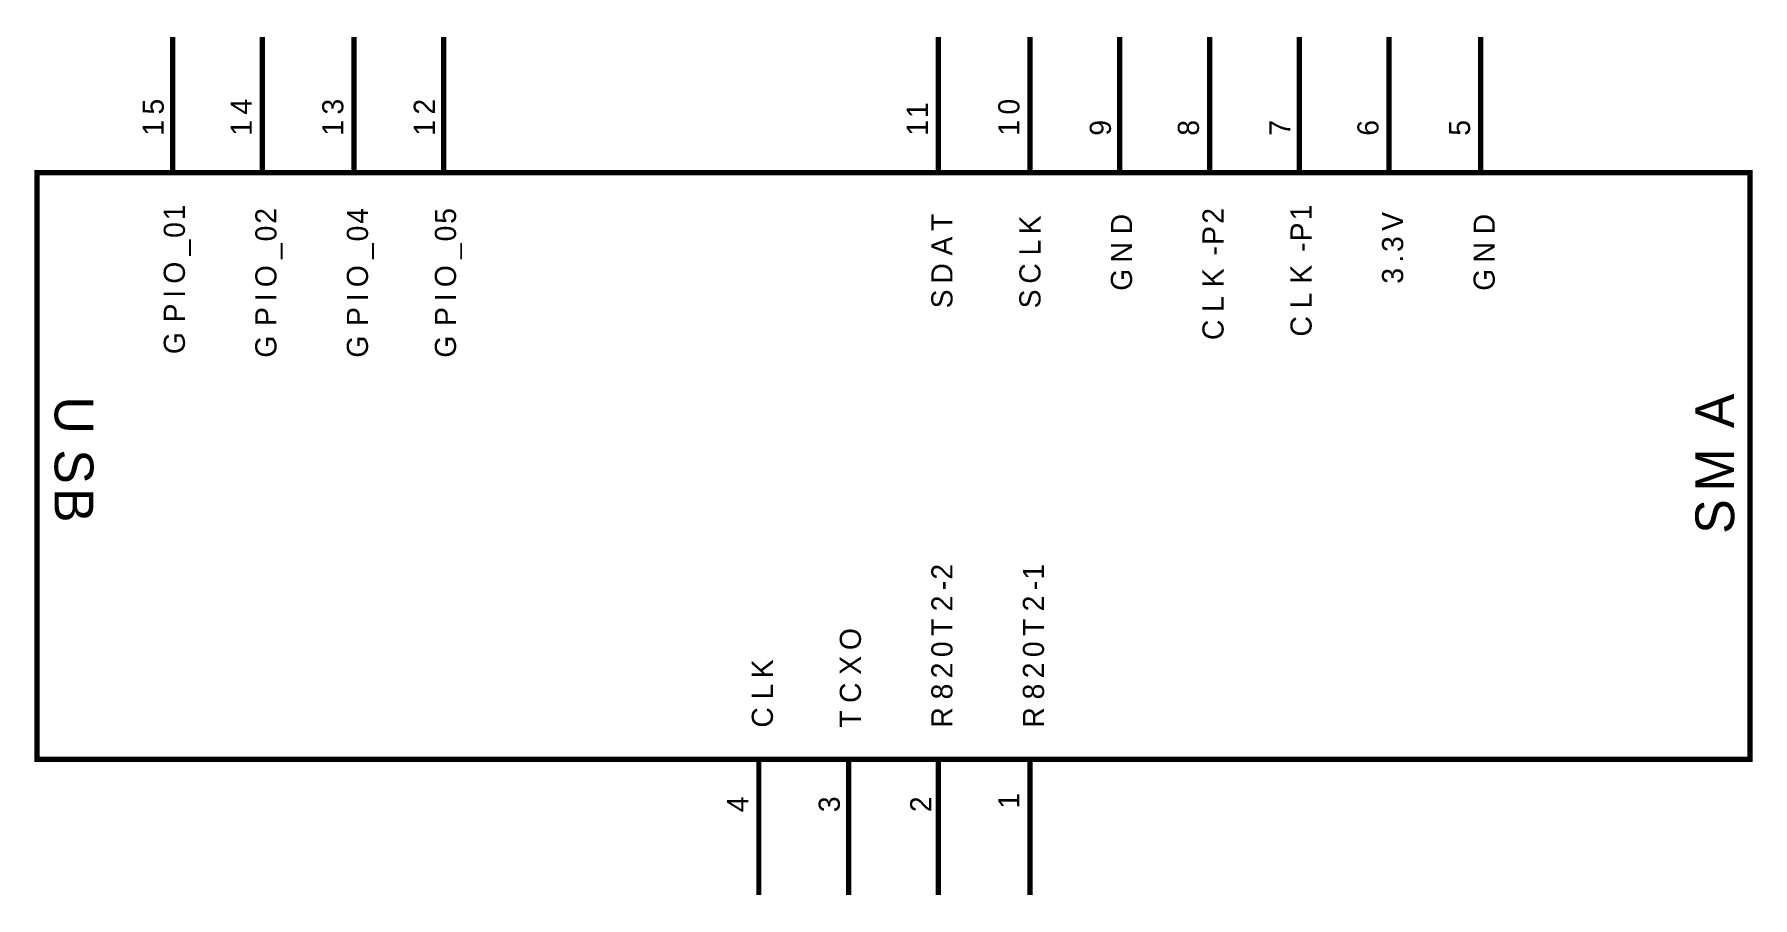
# Model space of a CAD drawing. Header units: inches. Extents: x 0 to 4572, y 0 to 4572.
# Drawn here: x 2285.9 to 2382.7, y 2275.6 to 2324.2 of the extents above; entities that cross this region are included whole.
import ezdxf

# ---------------------------------------------------------------- set-up
doc = ezdxf.new("R2010")
doc.units = ezdxf.units.IN
doc.layers.add('Sheet', color=255, linetype='Continuous')

msp = doc.modelspace()

# ---------------------------------------------------------------- texts
at = {"layer": 'Sheet'}
for s, height, rotation, p in [('5', 1.191, 90, (2293.144, 2319.734)), ('4', 1.191, 90, (2298.105, 2319.734)), ('3', 1.191, 90, (2303.264, 2319.734)), ('2', 1.191, 90, (2308.423, 2319.734)), ('1', 1.191, 90, (2336.205, 2319.536)), ('0', 1.191, 90, (2341.364, 2319.734)), ('1', 1.191, 90, (2293.144, 2318.544)), ('1', 1.191, 90, (2298.105, 2318.544)), ('1', 1.191, 90, (2303.264, 2318.544)), ('1', 1.191, 90, (2308.423, 2318.544)), ('1', 1.191, 90, (2336.205, 2318.544)), ('1', 1.191, 90, (2341.364, 2318.544)), ('9', 1.191, 90, (2346.523, 2318.544)), ('8', 1.191, 90, (2351.484, 2318.544)), ('7', 1.191, 90, (2356.644, 2318.544)), ('6', 1.191, 90, (2361.605, 2318.544)), ('5', 1.191, 90, (2366.764, 2318.544)), ('1', 1.191, 90, (2294.334, 2313.781)), ('1', 1.191, 90, (2357.834, 2313.781)), ('0', 1.191, 90, (2294.334, 2312.789)), ('2', 1.191, 90, (2299.494, 2313.583)), ('4', 1.191, 90, (2304.653, 2313.583)), ('5', 1.191, 90, (2309.614, 2313.583)), ('T', 1.191, 90, (2337.594, 2313.186)), ('K', 1.191, 90, (2342.555, 2312.988)), ('D', 1.191, 90, (2347.714, 2312.988)), ('2', 1.191, 90, (2352.873, 2313.583)), ('P', 1.191, 90, (2357.834, 2312.591)), ('V', 1.191, 90, (2362.994, 2313.186)), ('D', 1.191, 90, (2368.153, 2312.988)), ('_', 1.191, 90, (2294.334, 2311.797)), ('0', 1.191, 90, (2299.494, 2312.591)), ('0', 1.191, 90, (2304.653, 2312.591)), ('0', 1.191, 90, (2309.614, 2312.591)), ('A', 1.191, 90, (2337.594, 2311.797)), ('L', 1.191, 90, (2342.555, 2311.797)), ('P', 1.191, 90, (2352.873, 2312.392)), ('3', 1.191, 90, (2362.994, 2311.995)), ('_', 1.191, 90, (2299.494, 2311.598)), ('_', 1.191, 90, (2304.653, 2311.598)), ('_', 1.191, 90, (2309.614, 2311.598)), ('N', 1.191, 90, (2347.714, 2311.4)), ('-', 1.191, 90, (2352.873, 2311.797)), ('-', 1.191, 90, (2357.834, 2311.995)), ('.', 1.191, 90, (2362.994, 2311.4)), ('N', 1.191, 90, (2368.153, 2311.4)), ('O', 1.191, 90, (2294.334, 2310.209)), ('O', 1.191, 90, (2299.494, 2310.011)), ('O', 1.191, 90, (2304.653, 2310.011)), ('O', 1.191, 90, (2309.614, 2310.011)), ('D', 1.191, 90, (2337.594, 2310.209)), ('C', 1.191, 90, (2342.555, 2310.209)), ('G', 1.191, 90, (2347.714, 2309.812)), ('K', 1.191, 90, (2352.873, 2310.011)), ('K', 1.191, 90, (2357.834, 2310.209)), ('3', 1.191, 90, (2362.994, 2310.209)), ('G', 1.191, 90, (2368.153, 2309.812)), ('I', 1.191, 90, (2294.334, 2309.416)), ('S', 1.191, 90, (2337.594, 2308.82)), ('S', 1.191, 90, (2342.555, 2308.82)), ('L', 1.191, 90, (2357.834, 2308.82)), ('P', 1.191, 90, (2294.334, 2308.027)), ('I', 1.191, 90, (2299.494, 2309.217)), ('P', 1.191, 90, (2299.494, 2307.828)), ('I', 1.191, 90, (2304.653, 2309.217)), ('P', 1.191, 90, (2304.653, 2307.828)), ('I', 1.191, 90, (2309.614, 2309.217)), ('P', 1.191, 90, (2309.614, 2307.828)), ('L', 1.191, 90, (2352.873, 2308.622)), ('C', 1.191, 90, (2352.873, 2307.034)), ('C', 1.191, 90, (2357.834, 2307.233)), ('G', 1.191, 90, (2294.334, 2306.241)), ('G', 1.191, 90, (2299.494, 2306.042)), ('G', 1.191, 90, (2304.653, 2306.042)), ('G', 1.191, 90, (2309.614, 2306.042)), ('A', 2.183, 90, (2381.647, 2302.073)), ('U', 2.183, 270, (2286.992, 2303.859)), ('S', 2.183, 270, (2286.992, 2300.883)), ('M', 2.183, 90, (2381.647, 2298.502)), ('B', 2.183, 270, (2286.992, 2298.7)), ('S', 2.183, 90, (2381.647, 2296.12)), ('2', 1.191, 90, (2337.594, 2293.541)), ('1', 1.191, 90, (2342.753, 2293.541)), ('-', 1.191, 90, (2337.594, 2292.945)), ('-', 1.191, 90, (2342.753, 2292.945)), ('2', 1.191, 90, (2337.594, 2291.755)), ('2', 1.191, 90, (2342.753, 2291.755)), ('T', 1.191, 90, (2337.594, 2290.366)), ('T', 1.191, 90, (2342.753, 2290.366)), ('O', 1.191, 90, (2332.434, 2289.572)), ('0', 1.191, 90, (2337.594, 2289.175)), ('0', 1.191, 90, (2342.753, 2289.175)), ('K', 1.191, 90, (2327.473, 2287.984)), ('X', 1.191, 90, (2332.434, 2288.183)), ('2', 1.191, 90, (2337.594, 2287.984)), ('2', 1.191, 90, (2342.753, 2287.984)), ('L', 1.191, 90, (2327.473, 2286.794)), ('C', 1.191, 90, (2332.434, 2286.595)), ('8', 1.191, 90, (2337.594, 2286.794)), ('8', 1.191, 90, (2342.753, 2286.794)), ('C', 1.191, 90, (2327.473, 2285.206)), ('T', 1.191, 90, (2332.434, 2285.206)), ('R', 1.191, 90, (2337.594, 2285.206)), ('R', 1.191, 90, (2342.753, 2285.206)), ('4', 1.191, 90, (2326.084, 2280.444)), ('3', 1.191, 90, (2331.244, 2280.444)), ('2', 1.191, 90, (2336.403, 2280.444)), ('1', 1.191, 90, (2341.364, 2280.642))]:
    msp.add_text(s, height=height, rotation=rotation, dxfattribs=at).set_placement(p)

# ---------------------------------------------------------------- linework, layer by layer
at = {"layer": 'Sheet'}
for points in [[(2293.64, 2316.46, 0.3, 0.3, 0), (2293.64, 2324.1, 0.3, 0.3, 0)], [(2298.7, 2316.46, 0.3, 0.3, 0), (2298.7, 2324.1, 0.3, 0.3, 0)], [(2303.859, 2316.46, 0.3, 0.3, 0), (2303.859, 2324.1, 0.3, 0.3, 0)], [(2308.92, 2316.46, 0.3, 0.3, 0), (2308.92, 2324.1, 0.3, 0.3, 0)], [(2336.8, 2316.46, 0.3, 0.3, 0), (2336.8, 2324.1, 0.3, 0.3, 0)], [(2341.959, 2316.46, 0.3, 0.3, 0), (2341.959, 2324.1, 0.3, 0.3, 0)], [(2347.02, 2316.46, 0.3, 0.3, 0), (2347.02, 2324.1, 0.3, 0.3, 0)], [(2352.08, 2316.46, 0.3, 0.3, 0), (2352.08, 2324.1, 0.3, 0.3, 0)], [(2357.14, 2316.46, 0.3, 0.3, 0), (2357.14, 2324.1, 0.3, 0.3, 0)], [(2362.2, 2316.46, 0.3, 0.3, 0), (2362.2, 2324.1, 0.3, 0.3, 0)], [(2367.359, 2316.46, 0.3, 0.3, 0), (2367.359, 2324.1, 0.3, 0.3, 0)], [(2326.68, 2283.42, 0.3, 0.3, 0), (2326.68, 2275.78, 0.3, 0.3, 0)], [(2331.74, 2283.42, 0.3, 0.3, 0), (2331.74, 2275.78, 0.3, 0.3, 0)], [(2336.8, 2283.42, 0.3, 0.3, 0), (2336.8, 2275.78, 0.3, 0.3, 0)], [(2341.959, 2283.42, 0.3, 0.3, 0), (2341.959, 2275.78, 0.3, 0.3, 0)]]:
    msp.add_lwpolyline(points, format="xyseb", dxfattribs=at)
for points in [[(2286, 2316.46, 0.3, 0.3, 0), (2382.54, 2316.46, 0.3, 0.3, 0), (2382.54, 2283.42, 0.3, 0.3, 0), (2286, 2283.42, 0.3, 0.3, 0), (2286, 2316.46, 0.3, 0.3, 0)], [(2286, 2316.46, 0.0991, 0.0991, 0), (2286, 2283.42, 0.0991, 0.0991, 0), (2382.54, 2283.42, 0.0991, 0.0991, 0), (2382.54, 2316.46, 0.0991, 0.0991, 0), (2286, 2316.46, 0.0991, 0.0991, 0), (2286, 2316.46, 0.0991, 0.0991, 0)]]:
    msp.add_lwpolyline(points, format="xyseb", close=True, dxfattribs=at)

msp.set_redraw_order([(e.dxf.handle, doc.entitydb.next_handle()) for e in msp.query("TEXT MTEXT ATTDEF DIMENSION ARC_DIMENSION")])  # texts and dimensions are drawn at this point

doc.saveas('drawing.dxf')
